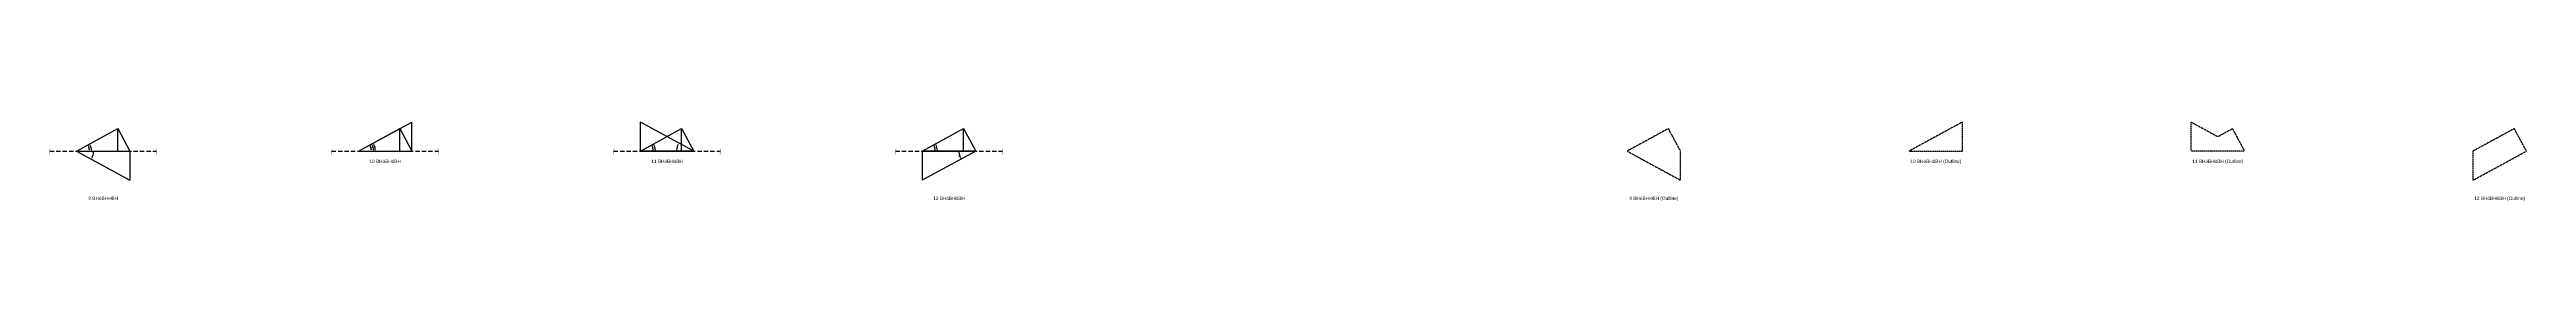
# Model space of a CAD drawing. Header units: millimetres. Extents: x 1423577 to 4401751, y -454579 to 121312.
# Drawn here: x 1506158 to 2238312, y -233376 to -210101 of the extents above; entities that cross this region are included whole.
import ezdxf
from ezdxf.enums import TextEntityAlignment as Align

# ---------------------------------------------------------------- set-up
doc = ezdxf.new("R2010")
doc.units = ezdxf.units.MM
doc.header["$PDMODE"] = 35
doc.linetypes.add('DASHED', pattern=[19.05, 12.7, -6.35])
for name, color, linetype in [('BASE', 170, 'Continuous'), ('HYPOTENUSE', 20, 'Continuous'), ('PERPENDICULAR', 90, 'Continuous')]:
    doc.layers.add(name, color=color, linetype=linetype)
doc.styles.add('Arial', font='arial_0.ttf')
doc.dimstyles.new('ISO-25', dxfattribs={"dimtxt": 250, "dimasz": 100, "dimexe": 1.25, "dimexo": 0.625, "dimgap": 100, "dimtad": 1, "dimdec": 0, "dimtxsty": 'Arial', "dimcen": 2.5, "dimadec": 0, "dimazin": 0, "dimtfac": 1, "dimtdec": 0, "dimtmove": 0, "dimatfit": 3, "dimfxl": 1, "dimarcsym": 0})

# ---------------------------------------------------------------- blocks, each defined once
blk = doc.blocks.new('*D2')
at = {"color": 0, "lineweight": -2, "transparency": 16777216}
blk.add_arc((0, 0), 3850, 3.72107, 24.76727, dxfattribs=at)
at = {"color": 0, "transparency": 16777216}
for points in [[(3459, 1594), (3533, 1632), (3384, 1836)], [(3884, 251), (3800, 249), (3850, 0)]]:
    blk.add_solid(points, dxfattribs=at)
at = {"layer": 'Defpoints', "color": 0, "transparency": 16777216}
for p in [(12208, 6625), (0, 0), (0, 0), (3797, 635), (12208, 0)]:
    blk.add_point(p, dxfattribs=at)
at = {"color": 0, "transparency": 16777216, "insert": (3952, 1003), "char_height": 250, "attachment_point": 5, "rotation": 284.24417, "style": 'Arial'}
blk.add_mtext('28°', dxfattribs=at)
blk = doc.blocks.new('GTN')
at = {"layer": 'BASE'}
blk.add_line((0, 0), (12208.3, 0), dxfattribs=at)
at = {"layer": 'HYPOTENUSE'}
blk.add_line((0, 0), (12208.3, 6625.3), dxfattribs=at)
at = {"layer": 'PERPENDICULAR'}
blk.add_line((12208.3, 0), (12208.3, 6625.3), dxfattribs=at)
at = {"color": 6}
dim = blk.add_angular_dim_2l(base=(3797.3, 635.2), line1=((0, 0), (12208.3, 0)), line2=((0, 0), (12208.3, 6625.3)), dimstyle='ISO-25', override={"dimasz": 250}, dxfattribs=at)
dim.commit()
dim.dimension.update_dxf_attribs({"geometry": '*D2', "text_midpoint": (3952.4, 1003.3)})

msp = doc.modelspace()

# ---------------------------------------------------------------- linework, layer by layer
at = {"linetype": 'DASHED', "ltscale": 100}
for p, q in [((1506207, -218678), (1537815, -218678)), ((1589548, -218678), (1621156, -218678)), ((1672889, -218678), (1704497, -218678)), ((1756230, -218678), (1787838, -218678))]:
    msp.add_line(p, q, dxfattribs=at)
at = {"linetype": 'DASHED'}
for points in [[(1988289, -218678), (1984693, -212053), (1972485, -218678), (1988289, -227254)], [(2071630, -210101), (2055826, -218678), (2071630, -218678)], [(2154971, -218678), (2139167, -218678), (2139167, -210101), (2147069, -214390), (2151376, -212053)], [(2238312, -218678), (2234717, -212053), (2222508, -218678), (2222508, -227254)]]:
    msp.add_lwpolyline(points, close=True, dxfattribs=at)

# ---------------------------------------------------------------- block references
for p in [(1514109, -218678), (1597450, -218678), (1680791, -218678), (1764132, -218678)]:
    msp.add_blockref('GTN', p)
at = {"linetype": 'DASHED', "ltscale": 100}
for p, xscale, yscale, zscale, rotation in [((1514109, -218678), -1.137767409785081, 1.137767409785081, 1.137767409785081, 208.4883327617913), ((1597450, -218678), -1.137767409785081, 1.137767409785081, 1.137767409785081, 208.4883327617913), ((1680791, -218678), -1.137767409785081, 1.137767409785081, 1.137767409785081, 208.4883327617913), ((1764132, -218678), -1.137767409785081, 1.137767409785081, 1.137767409785081, 208.4883327617913), ((1514109, -218678), -1.294514678769051, 1.294514678769051, 1.294514678769051, 180), ((1779936, -218678), 1.294514678769051, 1.294514678769051, 1.294514678769051, 180)]:
    msp.add_blockref('GTN', p, dxfattribs=dict(at, xscale=xscale, yscale=yscale, zscale=zscale, rotation=rotation))
at = {"linetype": 'DASHED', "ltscale": 100, "yscale": 1.294514678769051, "zscale": 1.294514678769051}
for p, xscale in [((1597450, -218678), 1.294514678769051), ((1696595, -218678), -1.294514678769051)]:
    msp.add_blockref('GTN', p, dxfattribs=dict(at, xscale=xscale))

# ---------------------------------------------------------------- texts
at = {"linetype": 'DASHED', "ltscale": 100, "style": 'Arial'}
for s, p in [('⌠', (1506207, -218678)), ('⌡', (1537815, -218678)), ('⌠', (1589548, -218678)), ('⌡', (1621156, -218678)), ('⌠', (1672889, -218678)), ('⌡', (1704497, -218678)), ('⌠', (1756230, -218678)), ('⌡', (1787838, -218678)), ('10 BHóBHóBH', (1605352, -221680)), ('11 BHóBHöBH', (1688693, -221680)), ('10 BHóBHóBH (Outline)', (2063728, -221680)), ('11 BHóBHöBH (Outline)', (2147069, -221680)), ('9 BHóBH∞BH', (1522011, -232575)), ('12 BHóBHòBH', (1772034, -232575)), ('9 BHóBH∞BH (Outline)', (1980387, -232575)), ('12 BHóBHòBH (Outline)', (2230410, -232575))]:
    msp.add_text(s, height=1000, dxfattribs=at).set_placement(p, align=Align.MIDDLE_CENTER)

doc.saveas('drawing.dxf')
